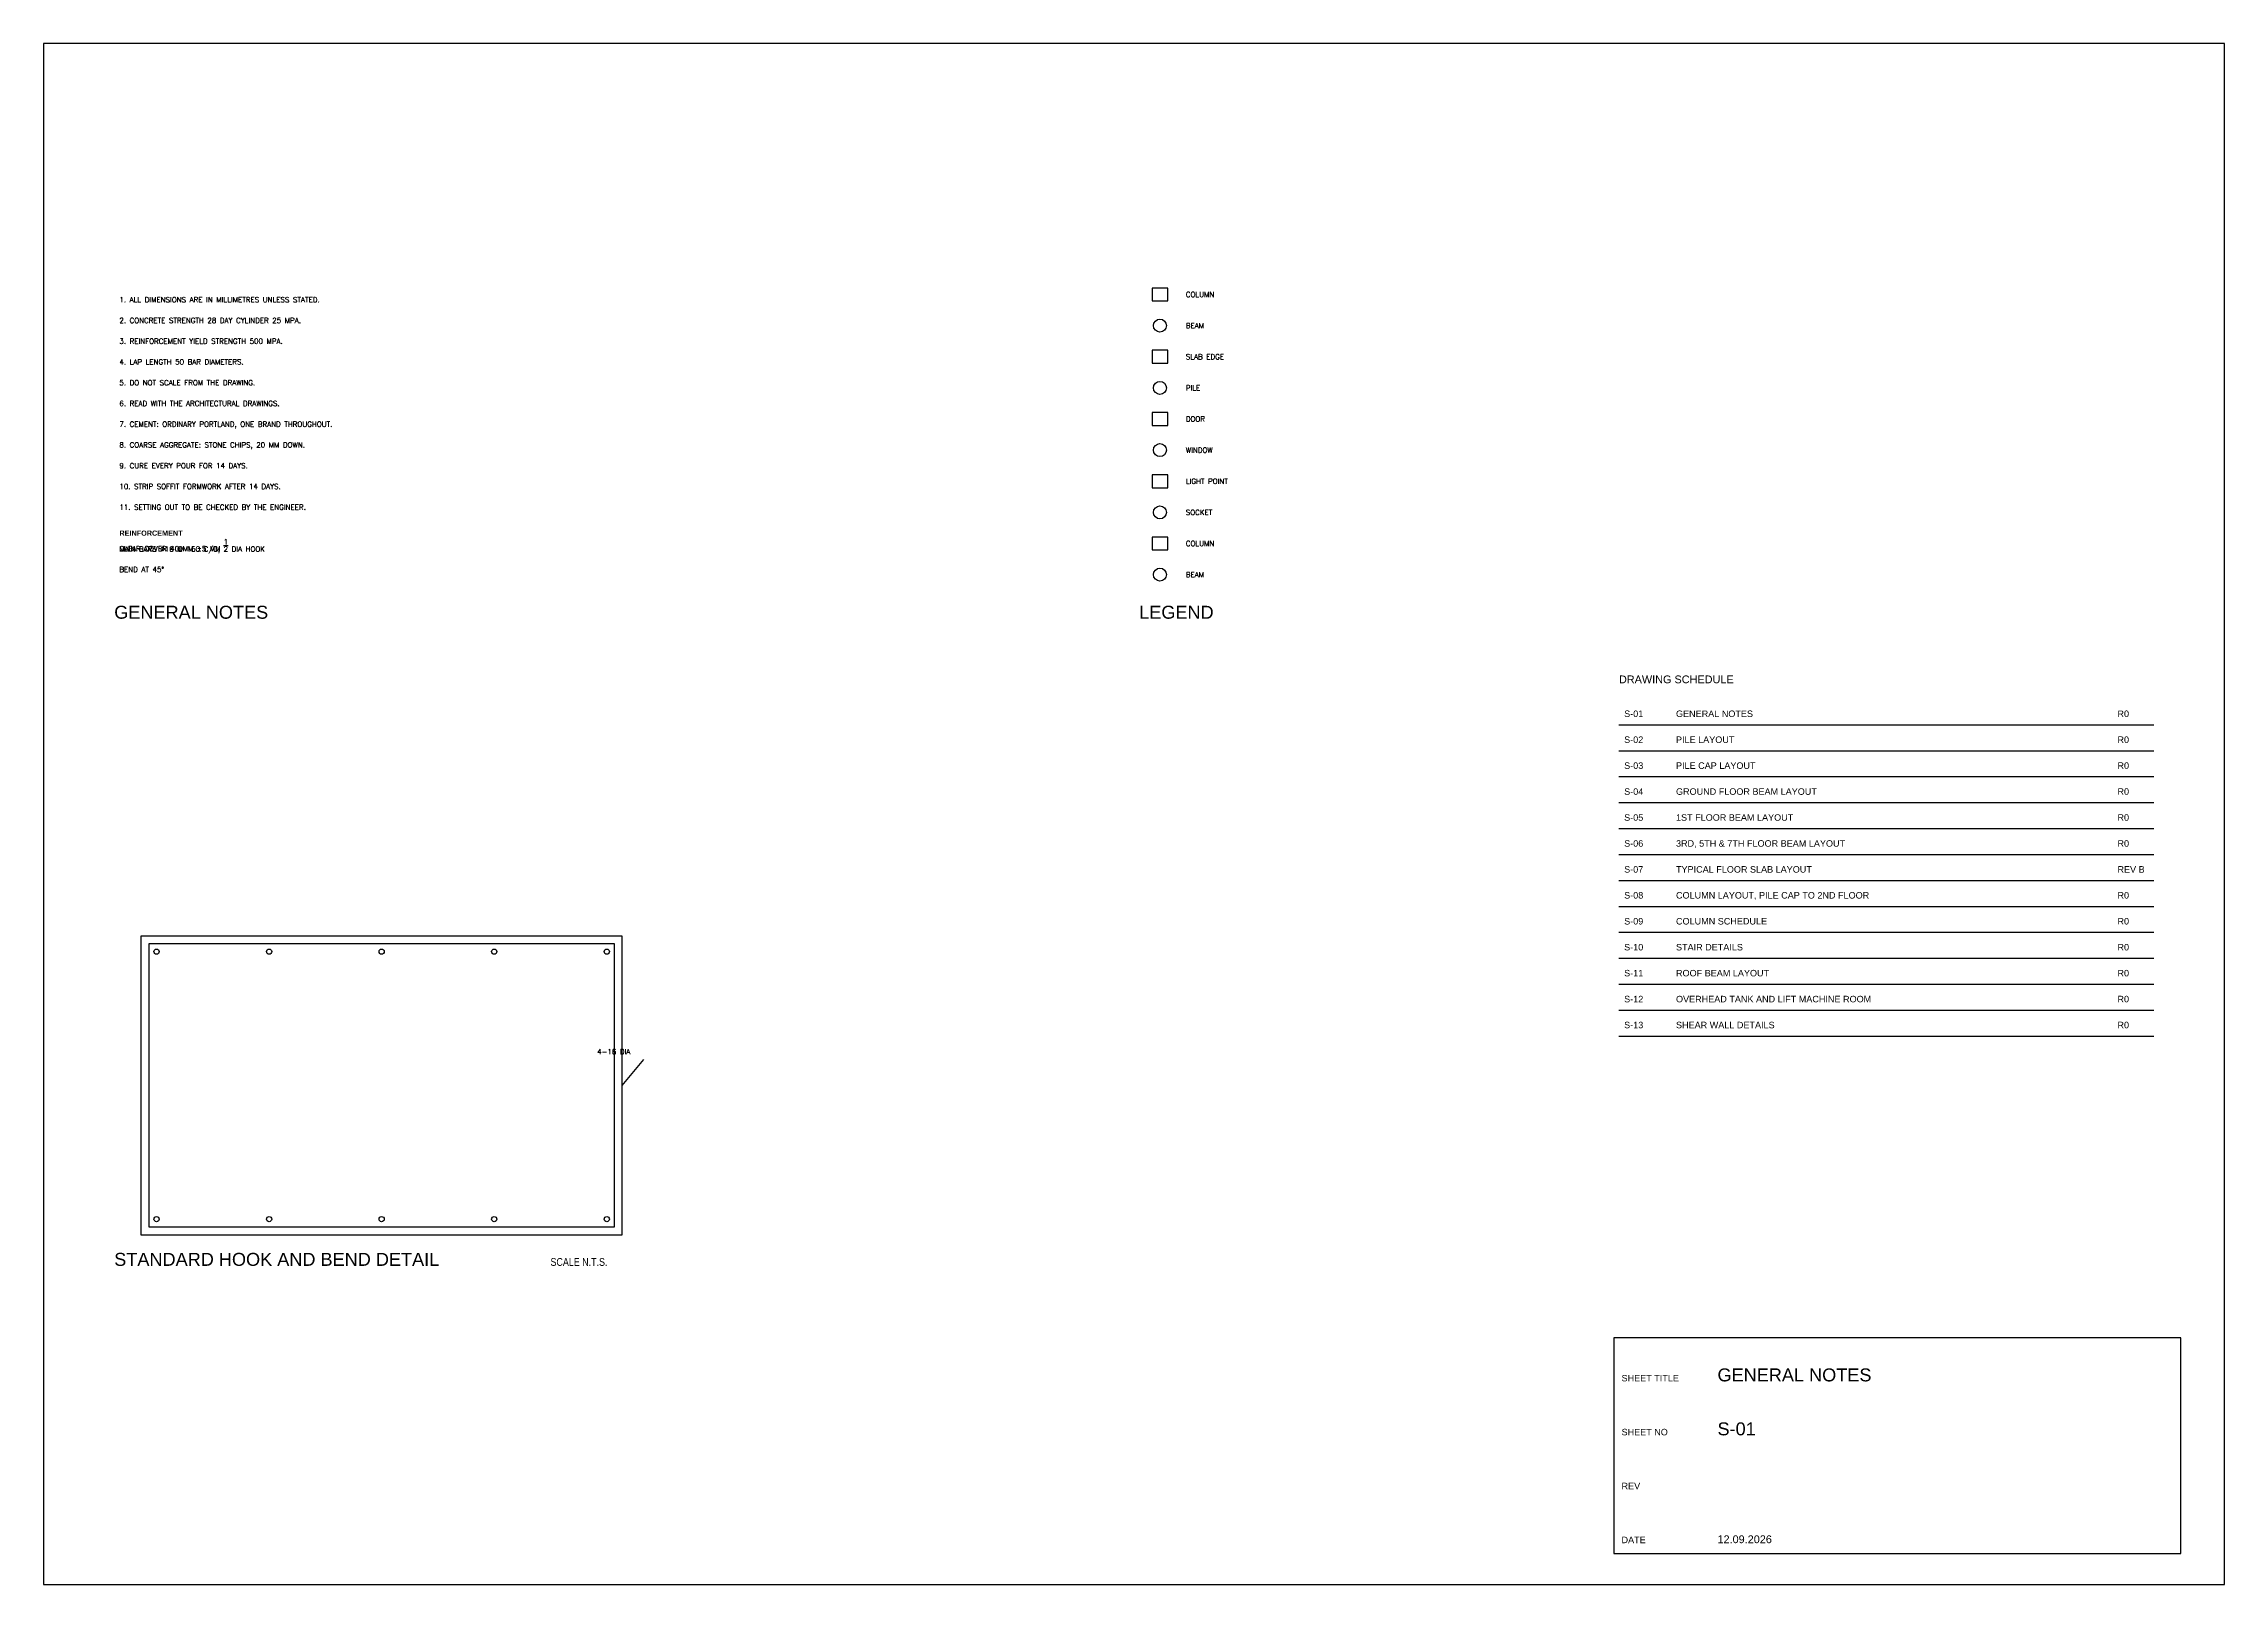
# Model space of a CAD drawing. Header units: millimetres. Extents: x 0 to 12841, y 0 to 594.
# Drawn here: x 0 to 841, y 0 to 594 of the extents above; entities that cross this region are included whole.
import ezdxf

# ---------------------------------------------------------------- set-up
doc = ezdxf.new("R2010")
doc.units = ezdxf.units.MM
for name, color, linetype in [('BARS', 7, 'Continuous'), ('DETAIL', 7, 'Continuous'), ('FRAME', 7, 'Continuous'), ('SYMBOL', 7, 'Continuous'), ('TABLE', 7, 'Continuous'), ('TEXT', 7, 'Continuous'), ('TITLE', 7, 'Continuous'), ('TITLES', 7, 'Continuous')]:
    doc.layers.add(name, color=color, linetype=linetype)
doc.styles.add('Arial', font='arial.ttf')
doc.styles.add('ROMANS', font='romans.shx')
doc.styles.add('SWISSC', font='swissc.ttf')

msp = doc.modelspace()

# ---------------------------------------------------------------- texts
at = {"layer": 'TEXT'}
for s, height, style, p in [('1. ALL DIMENSIONS ARE IN MILLIMETRES UNLESS STATED.', 2, 'ROMANS', (29.23, 494.28)), ('COLUMN', 2, 'ROMANS', (440.5, 496.28)), ('2. CONCRETE STRENGTH 28 DAY CYLINDER 25 MPA.', 2, 'ROMANS', (29.23, 486.28)), ('3. REINFORCEMENT YIELD STRENGTH 500 MPA.', 2, 'ROMANS', (29.23, 478.28)), ('BEAM', 2, 'ROMANS', (440.5, 484.28)), ('4. LAP LENGTH 50 BAR DIAMETERS.', 2, 'ROMANS', (29.23, 470.28)), ('SLAB EDGE', 2, 'ROMANS', (440.5, 472.28)), ('5. DO NOT SCALE FROM THE DRAWING.', 2, 'ROMANS', (29.23, 462.28)), ('6. READ WITH THE ARCHITECTURAL DRAWINGS.', 2, 'ROMANS', (29.23, 454.28)), ('PILE', 2, 'ROMANS', (440.5, 460.28)), ('7. CEMENT: ORDINARY PORTLAND, ONE BRAND THROUGHOUT.', 2, 'ROMANS', (29.23, 446.28)), ('DOOR', 2, 'ROMANS', (440.5, 448.28)), ('8. COARSE AGGREGATE: STONE CHIPS, 20 MM DOWN.', 2, 'ROMANS', (29.23, 438.28)), ('WINDOW', 2, 'ROMANS', (440.5, 436.28)), ('9. CURE EVERY POUR FOR 14 DAYS.', 2, 'ROMANS', (29.23, 430.28)), ('10. STRIP SOFFIT FORMWORK AFTER 14 DAYS.', 2, 'ROMANS', (29.23, 422.28)), ('LIGHT POINT', 2, 'ROMANS', (440.5, 424.28)), ('11. SETTING OUT TO BE CHECKED BY THE ENGINEER.', 2, 'ROMANS', (29.23, 414.28)), ('SOCKET', 2, 'ROMANS', (440.5, 412.28)), ('CLEAR COVER 40 MM %%P5 MM', 2, 'ROMANS', (29.23, 398.28)), ('COLUMN', 2, 'ROMANS', (440.5, 400.28)), ('BEND AT 45%%D', 2, 'ROMANS', (29.23, 390.28)), ('BEAM', 2, 'ROMANS', (440.5, 388.28)), ('S-01', 2.5, 'Arial', (609.52, 334.4)), ('GENERAL NOTES', 2.5, 'Arial', (629.52, 334.4)), ('R0', 2.5, 'Arial', (799.77, 334.4)), ('S-02', 2.5, 'Arial', (609.52, 324.4)), ('PILE LAYOUT', 2.5, 'Arial', (629.52, 324.4)), ('R0', 2.5, 'Arial', (799.77, 324.4)), ('S-03', 2.5, 'Arial', (609.52, 314.4)), ('PILE CAP LAYOUT', 2.5, 'Arial', (629.52, 314.4)), ('R0', 2.5, 'Arial', (799.77, 314.4)), ('S-04', 2.5, 'Arial', (609.52, 304.4)), ('GROUND FLOOR BEAM LAYOUT', 2.5, 'Arial', (629.52, 304.4)), ('R0', 2.5, 'Arial', (799.77, 304.4)), ('S-05', 2.5, 'Arial', (609.52, 294.4)), ('1ST FLOOR BEAM LAYOUT', 2.5, 'Arial', (629.52, 294.4)), ('R0', 2.5, 'Arial', (799.77, 294.4)), ('S-06', 2.5, 'Arial', (609.52, 284.4)), ('3RD, 5TH & 7TH FLOOR BEAM LAYOUT', 2.5, 'Arial', (629.52, 284.4)), ('R0', 2.5, 'Arial', (799.77, 284.4)), ('S-07', 2.5, 'Arial', (609.52, 274.4)), ('TYPICAL FLOOR SLAB LAYOUT', 2.5, 'Arial', (629.52, 274.4)), ('REV B', 2.5, 'Arial', (799.77, 274.4)), ('S-08', 2.5, 'Arial', (609.52, 264.4)), ('COLUMN LAYOUT, PILE CAP TO 2ND FLOOR', 2.5, 'Arial', (629.52, 264.4)), ('R0', 2.5, 'Arial', (799.77, 264.4)), ('S-09', 2.5, 'Arial', (609.52, 254.4)), ('COLUMN SCHEDULE', 2.5, 'Arial', (629.52, 254.4)), ('R0', 2.5, 'Arial', (799.77, 254.4)), ('S-10', 2.5, 'Arial', (609.52, 244.4)), ('STAIR DETAILS', 2.5, 'Arial', (629.52, 244.4)), ('R0', 2.5, 'Arial', (799.77, 244.4)), ('S-11', 2.5, 'Arial', (609.52, 234.4)), ('ROOF BEAM LAYOUT', 2.5, 'Arial', (629.52, 234.4)), ('R0', 2.5, 'Arial', (799.77, 234.4)), ('S-12', 2.5, 'Arial', (609.52, 224.4)), ('OVERHEAD TANK AND LIFT MACHINE ROOM', 2.5, 'Arial', (629.52, 224.4)), ('R0', 2.5, 'Arial', (799.77, 224.4)), ('S-13', 2.5, 'Arial', (609.52, 214.4)), ('SHEAR WALL DETAILS', 2.5, 'Arial', (629.52, 214.4)), ('R0', 2.5, 'Arial', (799.77, 214.4)), ('4-16 DIA', 2, 'ROMANS', (213.48, 204.37))]:
    msp.add_text(s, height=height, dxfattribs=dict(at, style=style)).set_placement(p)
at = {"layer": 'TEXT', "insert": (29.23, 406.28), "char_height": 2, "attachment_point": 1, "style": 'ROMANS'}
msp.add_mtext('{\\fArial|b1;REINFORCEMENT}\\PMAIN BARS %%C16 @ 150 C/C, \\S1/2; DIA HOOK', dxfattribs=at)
at = {"layer": 'TITLE', "style": 'Arial'}
for s, height, p in [('SHEET TITLE', 2.5, (608.52, 78.25)), ('GENERAL NOTES', 5, (645.52, 78.25)), ('SHEET NO', 2.5, (608.52, 57.46)), ('S-01', 5, (645.52, 57.46)), ('REV', 2.5, (608.52, 36.67)), ('DATE', 2.5, (608.52, 15.88)), ('12.09.2026', 3, (645.52, 15.88))]:
    msp.add_text(s, height=height, dxfattribs=at).set_placement(p)
at = {"layer": 'TITLES'}
for s, height, style, p in [('GENERAL NOTES', 5, 'Arial', (27.23, 372.28)), ('LEGEND', 5, 'Arial', (422.5, 372.28)), ('DRAWING SCHEDULE', 3, 'Arial', (607.52, 347.4)), ('STANDARD HOOK AND BEND DETAIL', 5, 'Arial', (27.23, 122.8)), ('SCALE N.T.S.', 3, 'SWISSC', (195.48, 122.8))]:
    msp.add_text(s, height=height, dxfattribs=dict(at, style=style)).set_placement(p)

# ---------------------------------------------------------------- linework, layer by layer
at = {"layer": 'BARS'}
msp.add_lwpolyline([(40.54, 137.8), (220.17, 137.8), (220.17, 246.94), (40.54, 246.94)], close=True, dxfattribs=at)
for centre in [(43.54, 243.94), (86.95, 243.94), (130.35, 243.94), (173.76, 243.94), (217.17, 243.94), (43.54, 140.8), (86.95, 140.8), (130.35, 140.8), (173.76, 140.8), (217.17, 140.8)]:
    msp.add_circle(centre, 1, dxfattribs=at)
at = {"layer": 'DETAIL'}
msp.add_line((223.17, 192.37), (231.48, 202.37), dxfattribs=at)
msp.add_lwpolyline([(37.54, 134.8), (223.17, 134.8), (223.17, 249.94), (37.54, 249.94)], close=True, dxfattribs=at)
at = {"layer": 'FRAME'}
msp.add_lwpolyline([(0, 0), (841, 0), (841, 594), (0, 594)], close=True, dxfattribs=at)
at = {"layer": 'SYMBOL'}
for points in [[(427.5, 494.78), (433.5, 494.78), (433.5, 499.78), (427.5, 499.78)], [(427.5, 470.78), (433.5, 470.78), (433.5, 475.78), (427.5, 475.78)], [(427.5, 446.78), (433.5, 446.78), (433.5, 451.78), (427.5, 451.78)], [(427.5, 422.78), (433.5, 422.78), (433.5, 427.78), (427.5, 427.78)], [(427.5, 398.78), (433.5, 398.78), (433.5, 403.78), (427.5, 403.78)]]:
    msp.add_lwpolyline(points, close=True, dxfattribs=at)
for centre in [(430.5, 485.28), (430.5, 461.28), (430.5, 437.28), (430.5, 413.28), (430.5, 389.28)]:
    msp.add_circle(centre, 2.5, dxfattribs=at)
at = {"layer": 'TABLE'}
for p, q in [((607.52, 331.4), (676.27, 331.4)), ((676.27, 331.4), (745.02, 331.4)), ((745.02, 331.4), (813.77, 331.4)), ((607.52, 321.4), (676.27, 321.4)), ((676.27, 321.4), (745.02, 321.4)), ((745.02, 321.4), (813.77, 321.4)), ((607.52, 311.4), (676.27, 311.4)), ((676.27, 311.4), (745.02, 311.4)), ((745.02, 311.4), (813.77, 311.4)), ((607.52, 301.4), (676.27, 301.4)), ((676.27, 301.4), (745.02, 301.4)), ((745.02, 301.4), (813.77, 301.4)), ((607.52, 291.4), (676.27, 291.4)), ((676.27, 291.4), (745.02, 291.4)), ((745.02, 291.4), (813.77, 291.4)), ((607.52, 281.4), (676.27, 281.4)), ((676.27, 281.4), (745.02, 281.4)), ((745.02, 281.4), (813.77, 281.4)), ((607.52, 271.4), (676.27, 271.4)), ((676.27, 271.4), (745.02, 271.4)), ((745.02, 271.4), (813.77, 271.4)), ((607.52, 261.4), (676.27, 261.4)), ((676.27, 261.4), (745.02, 261.4)), ((745.02, 261.4), (813.77, 261.4)), ((607.52, 251.4), (676.27, 251.4)), ((676.27, 251.4), (745.02, 251.4)), ((745.02, 251.4), (813.77, 251.4)), ((607.52, 241.4), (676.27, 241.4)), ((676.27, 241.4), (745.02, 241.4)), ((745.02, 241.4), (813.77, 241.4)), ((607.52, 231.4), (676.27, 231.4)), ((676.27, 231.4), (745.02, 231.4)), ((745.02, 231.4), (813.77, 231.4)), ((607.52, 221.4), (676.27, 221.4)), ((676.27, 221.4), (745.02, 221.4)), ((745.02, 221.4), (813.77, 221.4)), ((607.52, 211.4), (676.27, 211.4)), ((676.27, 211.4), (745.02, 211.4)), ((745.02, 211.4), (813.77, 211.4))]:
    msp.add_line(p, q, dxfattribs=at)
at = {"layer": 'TITLE'}
for p, q in [((678.41, 95.04), (605.52, 95.04)), ((605.52, 95.04), (605.52, 53.46)), ((751.29, 95.04), (678.41, 95.04)), ((824.18, 95.04), (751.29, 95.04)), ((824.18, 53.46), (824.18, 95.04)), ((605.52, 53.46), (605.52, 11.88)), ((824.18, 11.88), (824.18, 53.46)), ((605.52, 11.88), (678.41, 11.88)), ((678.41, 11.88), (751.29, 11.88)), ((751.29, 11.88), (824.18, 11.88))]:
    msp.add_line(p, q, dxfattribs=at)

msp.set_redraw_order([(e.dxf.handle, doc.entitydb.next_handle()) for e in msp.query("TEXT MTEXT ATTDEF DIMENSION ARC_DIMENSION")])  # texts and dimensions are drawn at this point

doc.saveas('drawing.dxf')
